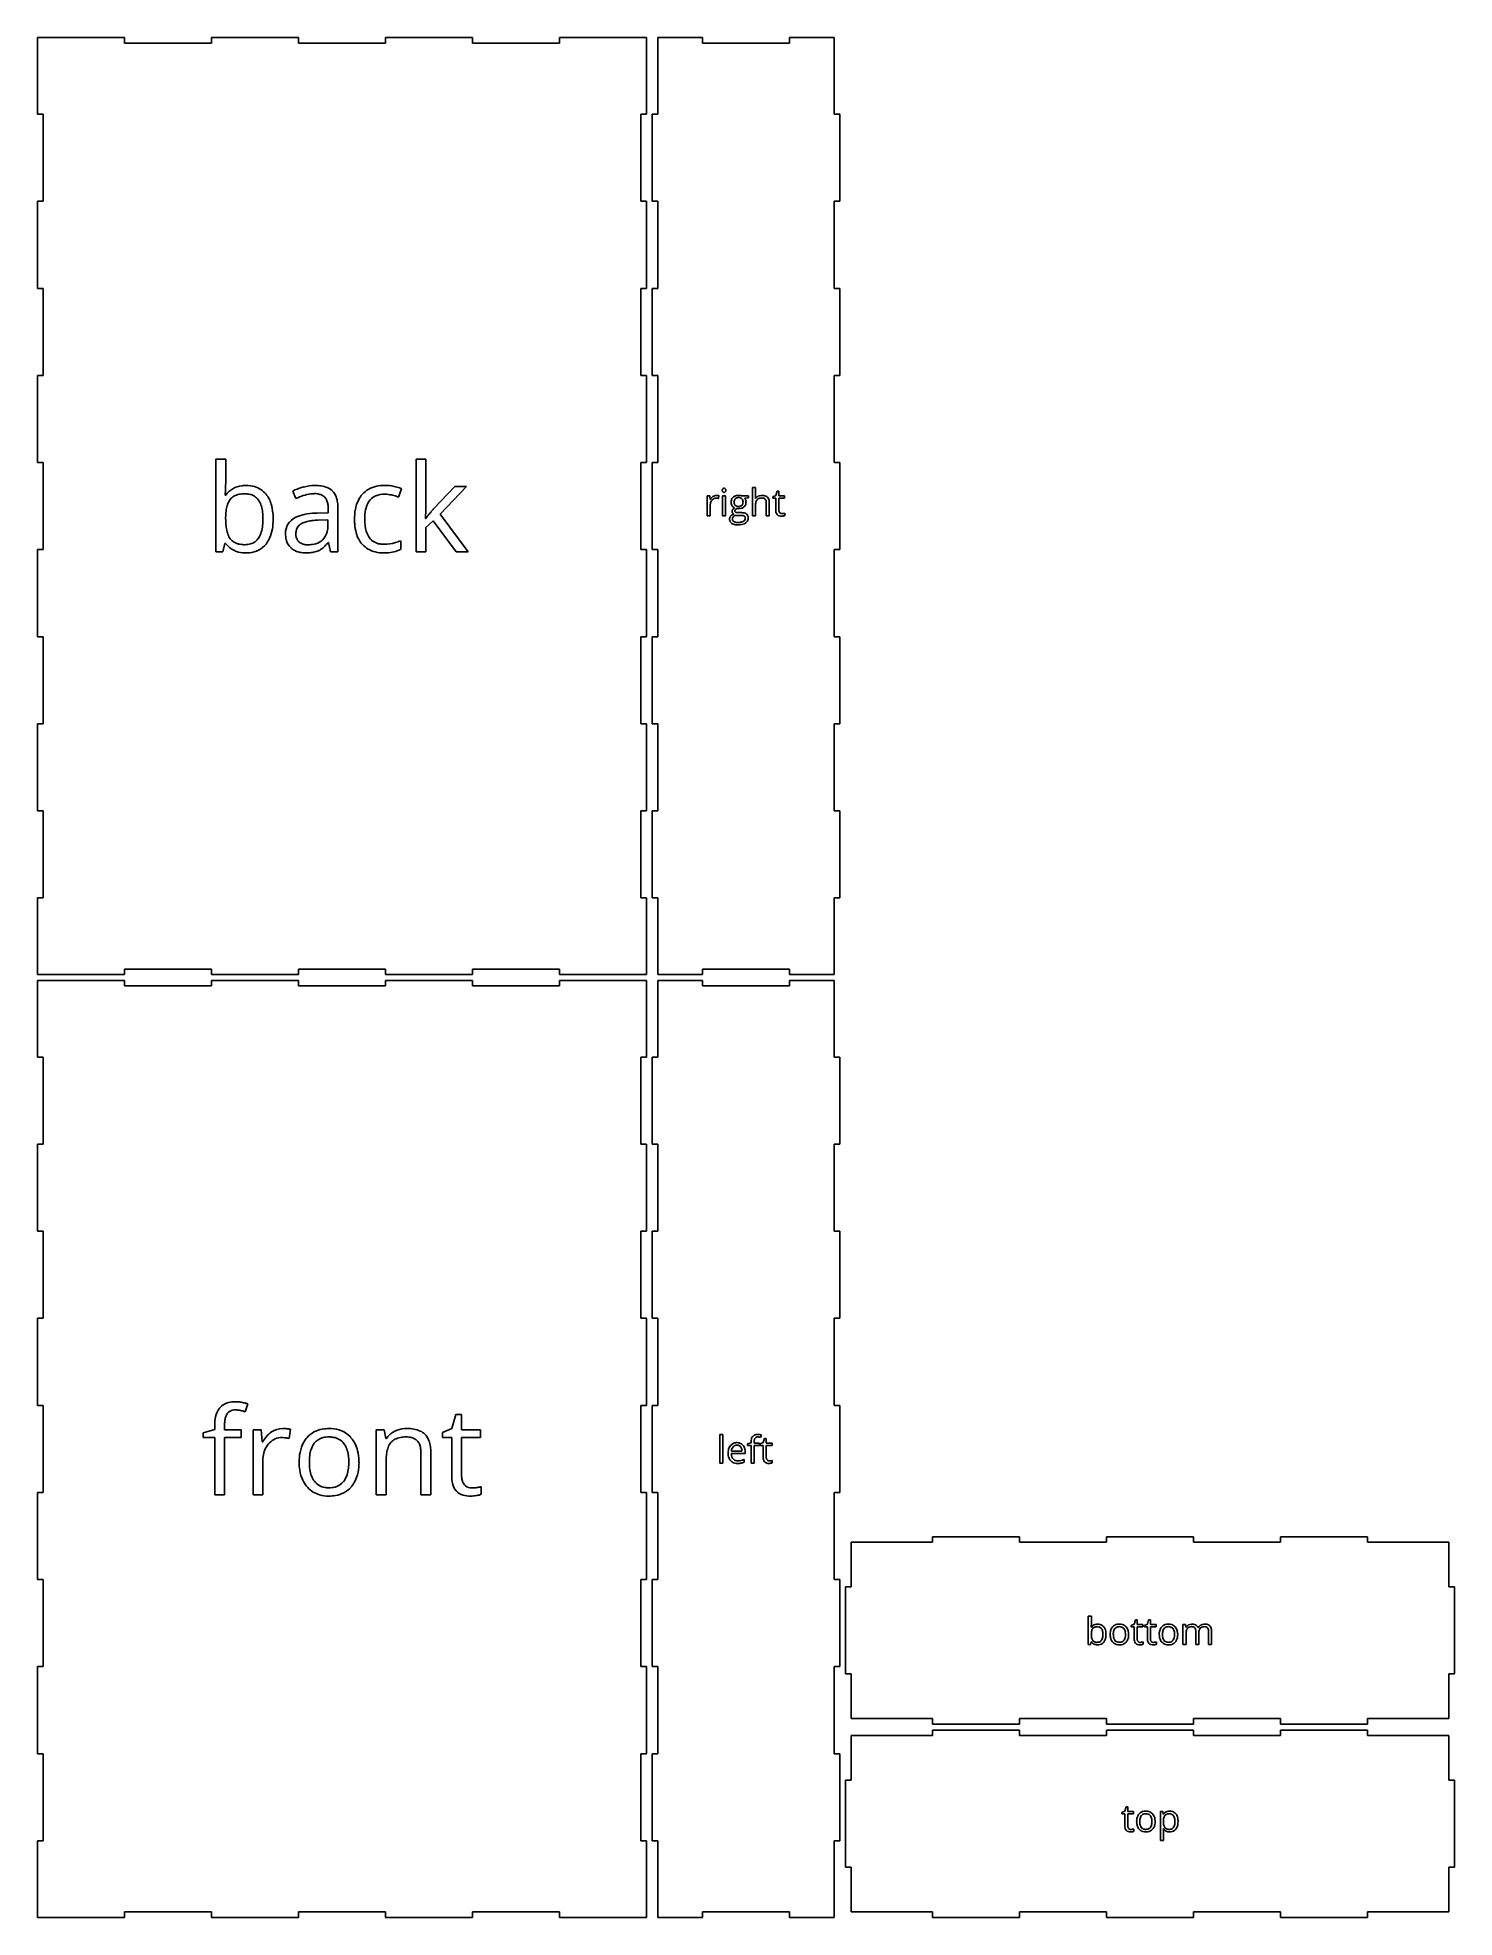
# Model space of a CAD drawing. Header units: inches. Extents: x 0 to 30.2, y 0.1 to 40.2.
import ezdxf

# ---------------------------------------------------------------- set-up
doc = ezdxf.new("R2010")
doc.units = ezdxf.units.IN

msp = doc.modelspace()

# ---------------------------------------------------------------- linework, layer by layer
at = {"layer": 'back_labelLayer'}
for p, q in [((3.805, 29.275), (3.805, 31.25)), ((3.805, 31.25), (4.016, 31.25)), ((4.016, 31.25), (4.016, 30.771)), ((8.082, 29.275), (8.082, 31.25)), ((8.082, 31.25), (8.29, 31.25)), ((8.29, 31.25), (8.29, 30.203)), ((5.515, 30.409), (5.45, 30.57)), ((7.772, 30.619), (7.707, 30.44)), ((8.456, 30.19), (8.906, 30.666)), ((9.156, 30.666), (8.592, 30.074)), ((8.906, 30.666), (9.156, 30.666)), ((4.005, 30.481), (4.016, 30.481)), ((5.968, 30.101), (6.204, 30.109)), ((6.204, 30.109), (6.204, 30.195)), ((6.41, 30.225), (6.41, 29.275)), ((6.199, 29.959), (5.988, 29.95)), ((6.199, 29.834), (6.199, 29.959)), ((8.28, 29.987), (8.29, 29.987)), ((8.449, 29.933), (8.29, 29.796)), ((8.29, 29.796), (8.29, 29.275)), ((8.94, 29.275), (8.449, 29.933)), ((8.592, 30.074), (9.195, 29.275)), ((4, 29.454), (3.956, 29.275)), ((4.016, 29.454), (4, 29.454)), ((6.212, 29.473), (6.202, 29.473)), ((6.254, 29.275), (6.212, 29.473)), ((7.752, 29.509), (7.752, 29.322)), ((3.956, 29.275), (3.805, 29.275)), ((6.41, 29.275), (6.254, 29.275)), ((8.29, 29.275), (8.082, 29.275)), ((9.195, 29.275), (8.94, 29.275))]:
    msp.add_line(p, q, dxfattribs=at)
for centre, radius, start, end in [((0.845, 30.726), 3.17, 355.7239, 358.1258), ((-0.378, 30.767), 4.394, 358.1123, 0.0484), ((4.409, 30.207), 0.479, 95.1835, 145.1109), ((4.374, 30.142), 0.366, 100.4469, 119.6701), ((4.417, 29.921), 0.592, 89.573, 100.7325), ((4.451, 29.97), 0.72, 89.8743, 96.8147), ((4.425, 30.025), 0.487, 78.6779, 90.3751), ((4.459, 30.045), 0.644, 74.2393, 90.5624), ((4.466, 30.201), 0.307, 35.5409, 79.8011), ((4.501, 30.201), 0.482, 38.5631, 74.0671), ((4.392, 30.116), 0.621, 16.471, 38.4075), ((5.911, 29.715), 0.972, 106.3568, 118.335), ((5.994, 29.489), 1.036, 103.6226, 112.4321), ((5.953, 29.587), 1.106, 104.5165, 106.549), ((5.922, 29.713), 0.976, 90.0714, 104.6522), ((5.914, 29.829), 0.686, 90.4485, 103.7666), ((5.91, 29.995), 0.521, 83.6506, 90.1755), ((5.926, 29.799), 0.89, 81.568, 90.325), ((5.932, 30.17), 0.344, 70.5715, 83.9929), ((5.978, 30.134), 0.551, 68.2274, 81.7495), ((6.049, 30.313), 0.359, 47.8682, 68.2935), ((6.061, 30.336), 0.334, 19.2332, 46.674), ((7.371, 30.118), 0.581, 138.6549, 152.6855), ((7.342, 30.138), 0.546, 101.4913, 138.3134), ((7.399, 30.038), 0.467, 88.7195, 112.5667), ((7.408, 29.865), 0.827, 89.5892, 102.1787), ((7.409, 30.038), 0.467, 87.6751, 89.9742), ((7.413, 29.741), 0.951, 77.7702, 89.9475), ((7.401, 29.901), 0.604, 81.691, 87.5079), ((7.364, 29.637), 0.871, 77.3001, 81.7344), ((7.395, 29.641), 1.052, 74.68, 77.9577), ((7.492, 29.994), 0.686, 70.0944, 74.7388), ((7.585, 30.247), 0.417, 63.5038, 70.1858), ((7.621, 30.325), 0.331, 62.9342, 63.1809), ((1.349, 30.691), 2.665, 355.4731, 355.652), ((5.151, 29.998), 1.135, 171.0669, 177.8457), ((4.681, 30.074), 0.659, 160.8926, 171.2335), ((4.4, 30.174), 0.361, 143.3381, 161.2561), ((4.333, 30.218), 0.28, 120.1405, 142.4247), ((4.432, 30.176), 0.35, 32.7039, 35.5235), ((4.338, 30.122), 0.458, 15.778, 32.0152), ((4.035, 30.033), 0.773, 6.1648, 16.0396), ((3.566, 29.98), 1.245, 359.7682, 6.3096), ((4.076, 30.017), 0.952, 5.1339, 16.7974), ((3.677, 29.975), 1.353, 359.8778, 5.4094), ((6.133, 29.14), 1.411, 112.2121, 115.9643), ((5.988, 28.654), 1.447, 92.4697, 101.7065), ((6.03, 28.044), 2.058, 91.7162, 92.9097), ((5.977, 30.292), 0.214, 42.7295, 71.038), ((5.957, 30.282), 0.235, 20.4094, 41.4479), ((5.828, 30.232), 0.374, 7.8273, 20.6043), ((5.599, 30.199), 0.605, 359.6932, 8.0038), ((5.867, 30.264), 0.54, 6.3378, 19.6816), ((5.581, 30.227), 0.829, 359.8027, 6.6583), ((7.929, 29.969), 1.163, 169.8978, 180.3689), ((7.525, 30.044), 0.751, 153.0875, 170.1052), ((7.695, 30.019), 0.708, 160.1418, 175.1369), ((7.365, 30.148), 0.353, 114.4266, 161.6633), ((7.312, 29.394), 1.12, 74.7802, 77.4499), ((7.361, 29.569), 0.938, 68.3295, 74.8831), ((4.158, 30.308), 4.134, 356.6323, 357.4909), ((5.791, 30.236), 2.5, 357.5046, 358.3303), ((6.886, 30.206), 1.404, 358.2741, 359.8931), ((10.838, 28.042), 3.207, 139.2798, 140.4705), ((11.838, 27.181), 4.527, 138.3416, 139.2879), ((5.639, 29.973), 1.624, 177.6177, 180.0424), ((5.409, 29.967), 1.393, 179.7762, 185.7075), ((4.86, 29.91), 0.841, 185.5925, 194.205), ((4.508, 29.819), 0.478, 193.9431, 208.0218), ((4.312, 29.833), 0.484, 326.7104, 343.6662), ((4.03, 29.919), 0.779, 343.4173, 353.6368), ((3.604, 29.97), 1.208, 353.4935, 0.2205), ((4.225, 29.891), 0.799, 335.8306, 350.8255), ((3.794, 29.965), 1.236, 350.6562, 0.338), ((5.658, 29.675), 0.365, 115.4905, 182.3568), ((5.841, 29.34), 0.746, 101.3568, 117.0799), ((5.848, 29.658), 0.333, 171.2122, 180.2056), ((5.742, 29.68), 0.225, 120.9734, 172.418), ((5.796, 29.597), 0.324, 113.589, 121.6802), ((5.874, 29.41), 0.526, 102.7997, 113.2434), ((5.969, 29.008), 0.939, 96.3544, 102.9955), ((6.039, 28.404), 1.547, 91.8564, 96.4478), ((5.841, 29.785), 0.353, 314.1893, 347.4269), ((5.664, 29.829), 0.535, 346.9177, 0.2824), ((5.569, 29.834), 0.63, 359.8117, 0.0055), ((8.041, 29.96), 1.274, 179.9387, 183.9815), ((7.698, 29.93), 0.93, 183.5913, 196.3539), ((8.149, 29.968), 1.165, 174.5311, 180.1548), ((8.006, 29.959), 1.021, 179.7041, 188.0745), ((7.638, 29.905), 0.649, 187.9316, 200.3886), ((1.437, 30.467), 6.859, 356.033, 356.6441), ((-1.124, 30.641), 9.426, 356.0226, 356.0547), ((9.308, 29.266), 1.248, 142.3236, 144.7073), ((9.972, 28.754), 2.086, 140.4329, 142.3366), ((4.395, 29.726), 0.467, 215.585, 245.8362), ((4.365, 29.746), 0.318, 208.5536, 217.5603), ((4.354, 29.741), 0.306, 218.1691, 253.8048), ((4.43, 29.808), 0.556, 245.98, 255.5457), ((4.41, 29.916), 0.489, 253.1383, 266.8483), ((4.426, 30.104), 0.678, 266.3775, 270.051), ((4.431, 29.846), 0.42, 269.3868, 285.863), ((4.487, 29.751), 0.499, 274.064, 321.4081), ((4.463, 29.733), 0.303, 286.0164, 326.8497), ((4.415, 29.81), 0.592, 321.3162, 335.5436), ((5.824, 29.655), 0.53, 179.5458, 192.6948), ((5.646, 29.611), 0.346, 192.0829, 227.452), ((5.655, 29.625), 0.363, 227.769, 237.8049), ((5.686, 29.681), 0.427, 238.3274, 258.9184), ((5.816, 29.655), 0.301, 179.5268, 192.7786), ((5.714, 29.63), 0.196, 192.3263, 222.0581), ((5.707, 29.625), 0.188, 222.5801, 229.2554), ((5.732, 29.658), 0.229, 229.7837, 254.2724), ((5.766, 29.772), 0.348, 253.9396, 266.4536), ((5.777, 29.898), 0.474, 266.0783, 270.059), ((5.782, 30.004), 0.58, 269.5792, 282.0414), ((5.799, 29.741), 0.486, 281.298, 293.7313), ((5.824, 29.816), 0.388, 281.7121, 306.4595), ((5.834, 29.65), 0.388, 294.3933, 304.7371), ((5.843, 29.785), 0.352, 306.9881, 313.8561), ((5.731, 29.796), 0.568, 304.8485, 314.8531), ((5.516, 30.014), 0.874, 314.7447, 321.7071), ((7.391, 29.837), 0.61, 196.0166, 221.1349), ((7.33, 29.792), 0.534, 221.7976, 256.802), ((7.439, 29.832), 0.437, 200.4184, 216.6393), ((7.356, 29.772), 0.335, 216.9695, 261.3103), ((7.393, 29.944), 0.51, 260.1359, 270.2691), ((7.391, 30.316), 0.882, 270.2659, 286.2891), ((7.48, 29.856), 0.599, 282.0344, 296.9455), ((7.337, 30.516), 1.089, 286.0461, 292.3655), ((4.449, 29.889), 0.639, 255.7755, 270.3185), ((4.453, 29.964), 0.715, 269.9227, 275.5479), ((5.731, 29.896), 0.647, 258.672, 270.4047), ((5.737, 30.198), 0.949, 269.9541, 273.1489), ((5.752, 29.967), 0.716, 272.9335, 281.4139), ((7.393, 30.037), 0.788, 256.4244, 270.489), ((7.401, 30.405), 1.156, 269.9657, 272.8645), ((7.418, 30.134), 0.884, 272.5981, 282.1878)]:
    msp.add_arc(centre, radius, start, end, dxfattribs=at)
at = {"layer": 'back_outsideCutPath'}
for p, q in [((0, 40.25), (0, 38.613)), ((1.854, 40.25), (0, 40.25)), ((1.854, 40.132), (1.854, 40.25)), ((3.712, 40.132), (1.854, 40.132)), ((5.571, 40.25), (3.712, 40.25)), ((3.712, 40.25), (3.712, 40.132)), ((5.571, 40.132), (5.571, 40.25)), ((7.429, 40.132), (5.571, 40.132)), ((9.288, 40.25), (7.429, 40.25)), ((7.429, 40.25), (7.429, 40.132)), ((9.288, 40.132), (9.288, 40.25)), ((11.146, 40.132), (9.288, 40.132)), ((13, 40.25), (11.146, 40.25)), ((11.146, 40.25), (11.146, 40.132)), ((13, 38.613), (13, 40.25)), ((0, 38.613), (0.118, 38.613)), ((0.118, 38.613), (0.118, 36.755)), ((12.882, 36.755), (12.882, 38.613)), ((12.882, 38.613), (13, 38.613)), ((0.118, 36.755), (0, 36.755)), ((0, 36.755), (0, 34.896)), ((13, 36.755), (12.882, 36.755)), ((13, 34.896), (13, 36.755)), ((0, 34.896), (0.118, 34.896)), ((0.118, 34.896), (0.118, 33.038)), ((12.882, 33.038), (12.882, 34.896)), ((12.882, 34.896), (13, 34.896)), ((0.118, 33.038), (0, 33.038)), ((0, 33.038), (0, 31.179)), ((13, 33.038), (12.882, 33.038)), ((13, 31.179), (13, 33.038)), ((0, 31.179), (0.118, 31.179)), ((0.118, 31.179), (0.118, 29.321)), ((12.882, 29.321), (12.882, 31.179)), ((12.882, 31.179), (13, 31.179)), ((0.118, 29.321), (0, 29.321)), ((0, 29.321), (0, 27.462)), ((13, 29.321), (12.882, 29.321)), ((13, 27.462), (13, 29.321)), ((0, 27.462), (0.118, 27.462)), ((0.118, 27.462), (0.118, 25.604)), ((12.882, 25.604), (12.882, 27.462)), ((12.882, 27.462), (13, 27.462)), ((0.118, 25.604), (0, 25.604)), ((0, 25.604), (0, 23.745)), ((13, 25.604), (12.882, 25.604)), ((13, 23.745), (13, 25.604)), ((0, 23.745), (0.118, 23.745)), ((0.118, 23.745), (0.118, 21.887)), ((12.882, 21.887), (12.882, 23.745)), ((12.882, 23.745), (13, 23.745)), ((0.118, 21.887), (0, 21.887)), ((0, 21.887), (0, 20.25)), ((13, 21.887), (12.882, 21.887)), ((13, 20.25), (13, 21.887)), ((0, 20.25), (1.854, 20.25)), ((1.854, 20.25), (1.854, 20.368)), ((1.854, 20.368), (3.712, 20.368)), ((3.712, 20.368), (3.712, 20.25)), ((3.712, 20.25), (5.571, 20.25)), ((5.571, 20.25), (5.571, 20.368)), ((5.571, 20.368), (7.429, 20.368)), ((7.429, 20.368), (7.429, 20.25)), ((7.429, 20.25), (9.288, 20.25)), ((9.288, 20.25), (9.288, 20.368)), ((9.288, 20.368), (11.146, 20.368)), ((11.146, 20.368), (11.146, 20.25)), ((11.146, 20.25), (13, 20.25))]:
    msp.add_line(p, q, dxfattribs=at)
at = {"layer": 'bottom_labelLayer'}
for p, q in [((22.434, 5.95), (22.434, 6.558)), ((22.434, 6.558), (22.499, 6.558)), ((22.499, 6.558), (22.499, 6.41)), ((23.412, 6.386), (23.439, 6.477)), ((23.439, 6.477), (23.477, 6.477)), ((23.477, 6.477), (23.477, 6.378)), ((23.695, 6.386), (23.722, 6.477)), ((23.722, 6.477), (23.759, 6.477)), ((23.759, 6.477), (23.759, 6.378)), ((22.496, 6.321), (22.499, 6.321)), ((23.351, 6.359), (23.412, 6.386)), ((23.351, 6.328), (23.351, 6.359)), ((23.412, 6.328), (23.351, 6.328)), ((23.412, 6.073), (23.412, 6.328)), ((23.477, 6.378), (23.601, 6.378)), ((23.601, 6.328), (23.477, 6.328)), ((23.477, 6.328), (23.477, 6.076)), ((23.601, 6.378), (23.601, 6.328)), ((23.633, 6.359), (23.695, 6.386)), ((23.633, 6.328), (23.633, 6.359)), ((23.695, 6.328), (23.633, 6.328)), ((23.695, 6.073), (23.695, 6.328)), ((23.759, 6.378), (23.884, 6.378)), ((23.884, 6.328), (23.759, 6.328)), ((23.759, 6.328), (23.759, 6.076)), ((23.884, 6.378), (23.884, 6.328)), ((24.455, 5.95), (24.455, 6.378)), ((24.455, 6.378), (24.508, 6.378)), ((24.508, 6.378), (24.519, 6.32)), ((24.519, 6.32), (24.522, 6.32)), ((24.52, 6.175), (24.52, 5.95)), ((24.728, 5.95), (24.728, 6.229)), ((24.78, 6.313), (24.783, 6.313)), ((24.793, 6.189), (24.793, 5.95)), ((25.001, 5.95), (25.001, 6.229)), ((25.066, 6.229), (25.066, 5.95)), ((22.48, 5.95), (22.434, 5.95)), ((22.494, 6.005), (22.48, 5.95)), ((22.499, 6.005), (22.494, 6.005)), ((23.604, 6.004), (23.604, 5.954)), ((23.887, 6.004), (23.887, 5.954)), ((24.52, 5.95), (24.455, 5.95)), ((24.793, 5.95), (24.728, 5.95)), ((25.066, 5.95), (25.001, 5.95))]:
    msp.add_line(p, q, dxfattribs=at)
for centre, radius, start, end in [((21.523, 6.396), 0.975, 355.7237, 358.1262), ((21.684, 6.385), 0.815, 355.4759, 355.656), ((21.147, 6.409), 1.352, 358.1125, 0.0487), ((22.62, 6.237), 0.147, 95.1834, 145.1109), ((22.848, 6.172), 0.349, 171.0667, 177.8456), ((22.998, 6.165), 0.5, 177.6175, 180.042), ((22.928, 6.163), 0.429, 179.7765, 185.7073), ((22.759, 6.145), 0.259, 185.593, 194.2046), ((22.704, 6.196), 0.203, 160.8932, 171.2332), ((22.65, 6.117), 0.147, 193.9429, 208.0215), ((22.617, 6.227), 0.111, 143.3386, 161.2557), ((22.606, 6.095), 0.0978, 208.553, 217.5615), ((22.596, 6.24), 0.0862, 120.1403, 142.4246), ((22.603, 6.093), 0.0941, 218.169, 253.8047), ((22.609, 6.217), 0.113, 100.4469, 119.67), ((22.622, 6.149), 0.182, 89.5731, 100.7326), ((22.633, 6.164), 0.221, 89.8744, 96.8144), ((22.625, 6.181), 0.15, 78.6782, 90.375), ((22.635, 6.187), 0.198, 74.2393, 90.5622), ((22.638, 6.235), 0.0946, 35.5408, 79.8013), ((22.636, 6.091), 0.0933, 286.0163, 326.8498), ((22.648, 6.235), 0.148, 38.5633, 74.067), ((22.627, 6.228), 0.107, 32.6987, 35.5277), ((22.59, 6.122), 0.149, 326.7102, 343.6661), ((22.598, 6.211), 0.141, 15.7776, 32.0156), ((22.503, 6.148), 0.24, 343.4168, 353.6368), ((22.505, 6.183), 0.238, 6.1651, 16.0398), ((22.361, 6.167), 0.383, 359.7683, 6.3092), ((22.372, 6.164), 0.372, 353.4935, 0.2205), ((22.615, 6.209), 0.191, 16.471, 38.4077), ((22.622, 6.115), 0.182, 321.3164, 335.5436), ((22.563, 6.14), 0.246, 335.8306, 350.8256), ((22.517, 6.178), 0.293, 5.1337, 16.7975), ((22.431, 6.162), 0.38, 350.656, 0.3382), ((22.395, 6.165), 0.416, 359.8782, 5.409), ((23.237, 6.167), 0.337, 169.2443, 180.3881), ((23.225, 6.163), 0.324, 179.7745, 189.0936), ((23.141, 6.149), 0.24, 188.9105, 205.3171), ((23.123, 6.189), 0.22, 150.7111, 169.4697), ((23.117, 6.139), 0.213, 205.657, 208.4459), ((23.085, 6.119), 0.176, 207.7947, 238.6756), ((23.086, 6.208), 0.179, 138.1762, 150.2288), ((23.08, 6.213), 0.172, 99.176, 137.9833), ((23.31, 6.166), 0.343, 173.009, 180.2461), ((23.296, 6.163), 0.328, 179.706, 187.9162), ((23.186, 6.182), 0.218, 162.0654, 173.1675), ((23.176, 6.145), 0.207, 187.7641, 200.0974), ((23.107, 6.208), 0.134, 142.9026, 162.3749), ((23.109, 6.121), 0.136, 200.0851, 216.913), ((23.082, 6.226), 0.103, 103.4683, 142.312), ((23.085, 6.104), 0.106, 217.3009, 261.7098), ((23.097, 6.134), 0.252, 89.7327, 100.076), ((23.095, 6.177), 0.154, 89.4806, 103.8801), ((23.097, 6.167), 0.164, 79.3452, 90.3179), ((23.1, 6.168), 0.218, 73.5221, 90.5691), ((23.109, 6.223), 0.107, 37.958, 80.4004), ((23.11, 6.103), 0.105, 284.5661, 322.6336), ((23.113, 6.214), 0.17, 41.1447, 73.2133), ((23.088, 6.207), 0.134, 20.0262, 37.4347), ((23.082, 6.123), 0.139, 323.0085, 342.6392), ((23.022, 6.183), 0.204, 7.7441, 20.0692), ((23.003, 6.149), 0.223, 342.3616, 353.7538), ((22.903, 6.166), 0.324, 359.7073, 7.8973), ((22.885, 6.163), 0.342, 353.5363, 0.2017), ((23.089, 6.194), 0.202, 13.5015, 41.0705), ((23.106, 6.122), 0.181, 318.1444, 329.7564), ((23.072, 6.14), 0.22, 330.2506, 349.4115), ((22.994, 6.169), 0.299, 1.1278, 13.8798), ((22.959, 6.162), 0.335, 349.1763, 0.3863), ((22.914, 6.165), 0.38, 359.9908, 1.543), ((23.616, 6.071), 0.204, 179.3549, 192.8479), ((23.514, 6.043), 0.0981, 190.3818, 253.8773), ((23.608, 6.075), 0.131, 179.6421, 189.7507), ((23.561, 6.067), 0.0838, 189.5478, 205.787), ((23.542, 6.058), 0.0629, 206.1291, 221.4087), ((23.898, 6.071), 0.204, 179.3549, 192.8479), ((23.796, 6.043), 0.0981, 190.3818, 253.8773), ((23.89, 6.075), 0.131, 179.6421, 189.7507), ((23.844, 6.067), 0.0838, 189.5478, 205.787), ((23.825, 6.058), 0.0629, 206.1291, 221.4087), ((24.285, 6.167), 0.337, 169.2443, 180.3881), ((24.273, 6.163), 0.324, 179.7745, 189.0936), ((24.189, 6.149), 0.24, 188.9105, 205.3171), ((24.171, 6.189), 0.22, 150.7111, 169.4697), ((24.165, 6.139), 0.213, 205.657, 208.4459), ((24.133, 6.119), 0.176, 207.7947, 238.6756), ((24.134, 6.208), 0.179, 138.1762, 150.2288), ((24.128, 6.213), 0.172, 99.176, 137.9833), ((24.358, 6.166), 0.343, 173.009, 180.2461), ((24.344, 6.163), 0.328, 179.706, 187.9162), ((24.234, 6.182), 0.218, 162.0654, 173.1675), ((24.224, 6.145), 0.207, 187.7641, 200.0974), ((24.155, 6.208), 0.134, 142.9026, 162.3749), ((24.157, 6.121), 0.136, 200.0851, 216.913), ((24.13, 6.226), 0.103, 103.4683, 142.312), ((24.133, 6.104), 0.106, 217.3009, 261.7098), ((24.145, 6.134), 0.252, 89.7327, 100.076), ((24.143, 6.177), 0.154, 89.4806, 103.8801), ((24.145, 6.167), 0.164, 79.3452, 90.3179), ((24.148, 6.168), 0.218, 73.5221, 90.5691), ((24.157, 6.223), 0.107, 37.958, 80.4004), ((24.158, 6.103), 0.105, 284.5661, 322.6336), ((24.161, 6.214), 0.17, 41.1447, 73.2133), ((24.136, 6.207), 0.134, 20.0262, 37.4347), ((24.13, 6.123), 0.139, 323.0085, 342.6392), ((24.07, 6.183), 0.204, 7.7441, 20.0692), ((24.051, 6.149), 0.223, 342.3616, 353.7538), ((23.951, 6.166), 0.324, 359.7073, 7.8973), ((23.933, 6.163), 0.342, 353.5363, 0.2017), ((24.137, 6.194), 0.202, 13.5015, 41.0705), ((24.154, 6.122), 0.181, 318.1444, 329.7564), ((24.12, 6.14), 0.22, 330.2506, 349.4115), ((24.042, 6.169), 0.299, 1.1278, 13.8798), ((24.007, 6.162), 0.335, 349.1763, 0.3863), ((23.962, 6.165), 0.38, 359.9908, 1.543), ((24.972, 6.175), 0.451, 178.0975, 180.0253), ((24.846, 6.18), 0.326, 171.304, 178.3505), ((24.632, 6.255), 0.127, 117.1209, 149.5422), ((24.715, 6.201), 0.193, 161.0234, 171.4466), ((24.636, 6.229), 0.109, 143.077, 161.3916), ((24.616, 6.242), 0.085, 123.7018, 142.3023), ((24.624, 6.228), 0.102, 101.1544, 123.0656), ((24.645, 6.232), 0.154, 93.8341, 117.5074), ((24.637, 6.17), 0.161, 89.5577, 101.4829), ((24.648, 6.2), 0.186, 89.9662, 94.2826), ((24.638, 6.179), 0.152, 85.5248, 90.0784), ((24.65, 6.174), 0.212, 77.5571, 90.5513), ((24.642, 6.223), 0.108, 72.3604, 85.9565), ((24.655, 6.261), 0.068, 41.0611, 72.8995), ((24.67, 6.258), 0.125, 52.7026, 78.0056), ((24.646, 6.255), 0.0784, 20.7074, 40.0213), ((24.607, 6.24), 0.12, 7.986, 20.7952), ((24.537, 6.23), 0.191, 359.6948, 8.1474), ((24.677, 6.271), 0.111, 22.2098, 51.4969), ((24.9, 6.246), 0.135, 119.4041, 150.183), ((25.078, 6.191), 0.285, 172.3775, 180.1831), ((25.346, 6.189), 0.553, 179.9139, 179.9828), ((24.97, 6.206), 0.176, 160.8737, 172.5268), ((24.905, 6.229), 0.107, 140.9765, 161.17), ((24.888, 6.241), 0.0859, 122.3601, 140.2879), ((24.915, 6.224), 0.162, 118.2554, 120.0659), ((24.915, 6.221), 0.164, 95.8633, 117.9692), ((24.897, 6.224), 0.105, 101.0034, 121.7839), ((24.91, 6.164), 0.167, 89.5618, 101.2964), ((24.921, 6.181), 0.205, 89.9197, 96.2623), ((24.912, 6.18), 0.151, 85.8149, 90.0675), ((24.923, 6.161), 0.225, 79.9359, 90.3804), ((24.915, 6.223), 0.108, 72.6405, 86.2561), ((24.928, 6.26), 0.0682, 41.0404, 73.1794), ((24.938, 6.242), 0.143, 62.9726, 80.1665), ((24.919, 6.255), 0.0784, 20.7074, 40.0213), ((24.88, 6.24), 0.12, 7.986, 20.7952), ((24.81, 6.23), 0.191, 359.6948, 8.1474), ((24.953, 6.274), 0.107, 44.2287, 62.6227), ((24.949, 6.272), 0.112, 19.5614, 43.3157), ((24.881, 6.247), 0.184, 7.5044, 19.9642), ((24.769, 6.231), 0.297, 359.7105, 7.6907), ((22.616, 6.089), 0.144, 215.5852, 245.8363), ((22.627, 6.114), 0.171, 245.9808, 255.5452), ((22.62, 6.147), 0.151, 253.1387, 266.8478), ((22.632, 6.139), 0.197, 255.7755, 270.3186), ((22.625, 6.205), 0.209, 266.3774, 270.0502), ((22.627, 6.126), 0.129, 269.3869, 285.8627), ((22.633, 6.162), 0.22, 269.9231, 275.5481), ((22.644, 6.096), 0.154, 274.064, 321.408), ((23.087, 6.124), 0.181, 238.8114, 253.2431), ((23.094, 6.15), 0.208, 253.5436, 270.4181), ((23.096, 6.158), 0.161, 260.5033, 270.2477), ((23.096, 6.194), 0.252, 269.7503, 279.8035), ((23.098, 6.147), 0.151, 269.4482, 284.7254), ((23.113, 6.117), 0.173, 278.896, 317.9979), ((23.534, 6.112), 0.169, 253.7848, 270.8854), ((23.54, 6.056), 0.0602, 221.5951, 262.3504), ((23.545, 6.082), 0.0867, 261.3265, 270.1921), ((23.536, 6.107), 0.164, 269.9979, 270.7636), ((23.535, 6.144), 0.202, 270.8926, 275.5488), ((23.546, 6.209), 0.213, 269.88, 278.3025), ((23.528, 6.223), 0.281, 275.5258, 279.2939), ((23.535, 6.185), 0.243, 279.1889, 280.1166), ((23.548, 6.191), 0.195, 278.4119, 279.0075), ((23.545, 6.126), 0.182, 280.0059, 283.3739), ((23.524, 6.344), 0.35, 278.9583, 280.511), ((23.547, 6.222), 0.226, 280.484, 282.6285), ((23.562, 6.058), 0.113, 283.3087, 288.1191), ((23.567, 6.134), 0.136, 282.5871, 285.5788), ((23.577, 6.012), 0.0638, 287.9896, 295.3053), ((23.577, 6.096), 0.0965, 285.7306, 286.268), ((23.816, 6.112), 0.169, 253.7848, 270.8854), ((23.823, 6.056), 0.0602, 221.5951, 262.3504), ((23.828, 6.082), 0.0867, 261.3265, 270.1921), ((23.819, 6.107), 0.164, 269.9979, 270.7636), ((23.818, 6.144), 0.202, 270.8926, 275.5488), ((23.829, 6.209), 0.213, 269.88, 278.3025), ((23.81, 6.223), 0.281, 275.5258, 279.2939), ((23.817, 6.185), 0.243, 279.1889, 280.1166), ((23.831, 6.191), 0.195, 278.4119, 279.0075), ((23.828, 6.126), 0.182, 280.0059, 283.3739), ((23.807, 6.344), 0.35, 278.9583, 280.511), ((23.844, 6.058), 0.113, 283.3087, 288.1191), ((23.83, 6.222), 0.226, 280.484, 282.6285), ((23.849, 6.134), 0.136, 282.5871, 285.5788), ((23.859, 6.012), 0.0638, 287.9896, 295.3053), ((23.86, 6.096), 0.0965, 285.7306, 286.268), ((24.135, 6.124), 0.181, 238.8114, 253.2431), ((24.142, 6.15), 0.208, 253.5436, 270.4181), ((24.144, 6.158), 0.161, 260.5033, 270.2477), ((24.144, 6.194), 0.252, 269.7503, 279.8035), ((24.146, 6.147), 0.151, 269.4482, 284.7254), ((24.161, 6.117), 0.173, 278.896, 317.9979)]:
    msp.add_arc(centre, radius, start, end, dxfattribs=at)
at = {"layer": 'bottom_outsideCutPath'}
for p, q in [((17.368, 8.132), (17.368, 7.179)), ((19.104, 8.132), (17.368, 8.132)), ((20.962, 8.25), (19.104, 8.25)), ((19.104, 8.25), (19.104, 8.132)), ((20.962, 8.132), (20.962, 8.25)), ((22.821, 8.132), (20.962, 8.132)), ((24.679, 8.25), (22.821, 8.25)), ((22.821, 8.25), (22.821, 8.132)), ((24.679, 8.132), (24.679, 8.25)), ((26.538, 8.132), (24.679, 8.132)), ((28.396, 8.25), (26.538, 8.25)), ((26.538, 8.25), (26.538, 8.132)), ((28.396, 8.132), (28.396, 8.25)), ((30.132, 8.132), (28.396, 8.132)), ((30.132, 7.179), (30.132, 8.132)), ((17.368, 7.179), (17.25, 7.179)), ((17.25, 7.179), (17.25, 5.321)), ((30.25, 7.179), (30.132, 7.179)), ((30.25, 5.321), (30.25, 7.179)), ((17.25, 5.321), (17.368, 5.321)), ((17.368, 5.321), (17.368, 4.368)), ((30.132, 4.368), (30.132, 5.321)), ((30.132, 5.321), (30.25, 5.321)), ((17.368, 4.368), (19.104, 4.368)), ((19.104, 4.368), (19.104, 4.25)), ((19.104, 4.25), (20.962, 4.25)), ((20.962, 4.25), (20.962, 4.368)), ((20.962, 4.368), (22.821, 4.368)), ((22.821, 4.368), (22.821, 4.25)), ((22.821, 4.25), (24.679, 4.25)), ((24.679, 4.25), (24.679, 4.368)), ((24.679, 4.368), (26.538, 4.368)), ((26.538, 4.368), (26.538, 4.25)), ((26.538, 4.25), (28.396, 4.25)), ((28.396, 4.25), (28.396, 4.368)), ((28.396, 4.368), (30.132, 4.368))]:
    msp.add_line(p, q, dxfattribs=at)
at = {"layer": 'front_labelLayer'}
for p, q in [((4.488, 11.088), (4.434, 10.919)), ((8.843, 10.56), (8.932, 10.857)), ((8.932, 10.857), (9.054, 10.857)), ((9.054, 10.857), (9.054, 10.534)), ((3.532, 10.466), (3.781, 10.542)), ((3.532, 10.371), (3.532, 10.466)), ((3.781, 10.542), (3.781, 10.62)), ((3.992, 10.625), (3.992, 10.534)), ((3.992, 10.534), (4.346, 10.534)), ((4.346, 10.534), (4.346, 10.371)), ((4.6, 9.143), (4.6, 10.534)), ((4.6, 10.534), (4.774, 10.534)), ((4.774, 10.534), (4.798, 10.277)), ((5.401, 10.545), (5.372, 10.349)), ((7.232, 9.143), (7.232, 10.534)), ((7.232, 10.534), (7.403, 10.534)), ((7.403, 10.534), (7.438, 10.344)), ((8.644, 10.472), (8.843, 10.56)), ((8.644, 10.371), (8.644, 10.472)), ((9.054, 10.534), (9.457, 10.534)), ((9.457, 10.534), (9.457, 10.371)), ((3.781, 10.371), (3.532, 10.371)), ((3.781, 9.143), (3.781, 10.371)), ((4.346, 10.371), (3.992, 10.371)), ((3.992, 10.371), (3.992, 9.143)), ((4.798, 10.277), (4.808, 10.277)), ((7.438, 10.344), (7.448, 10.344)), ((8.184, 9.143), (8.184, 10.043)), ((8.395, 10.051), (8.395, 9.143)), ((8.843, 10.371), (8.644, 10.371)), ((8.843, 9.543), (8.843, 10.371)), ((9.457, 10.371), (9.054, 10.371)), ((9.054, 10.371), (9.054, 9.552)), ((4.811, 9.89), (4.811, 9.143)), ((7.443, 9.873), (7.443, 9.143)), ((9.468, 9.317), (9.468, 9.156)), ((3.992, 9.143), (3.781, 9.143)), ((4.811, 9.143), (4.6, 9.143)), ((7.443, 9.143), (7.232, 9.143)), ((8.395, 9.143), (8.184, 9.143))]:
    msp.add_line(p, q, dxfattribs=at)
for centre, radius, start, end in [((4.234, 10.723), 0.442, 141.7434, 168.2323), ((4.168, 10.757), 0.37, 98.2552, 139.6203), ((4.249, 10.74), 0.244, 145.0688, 162.1801), ((4.197, 10.773), 0.183, 102.7678, 144.338), ((4.226, 10.492), 0.641, 89.6696, 99.9315), ((4.223, 10.674), 0.284, 89.4861, 103.4195), ((4.224, 10.505), 0.453, 83.0759, 89.7927), ((4.226, 10.454), 0.679, 81.5641, 89.7016), ((4.196, 10.283), 0.677, 76.5185, 83.0216), ((4.178, 10.121), 1.015, 75.9742, 81.6565), ((4.117, 9.946), 1.023, 71.9614, 76.5919), ((4.096, 9.782), 1.364, 73.296, 76.0949), ((4.635, 10.629), 0.854, 167.5776, 180.6587), ((4.987, 10.625), 0.995, 178.1975, 180.0235), ((4.715, 10.637), 0.722, 171.6528, 178.4384), ((4.426, 10.68), 0.431, 161.8435, 171.7848), ((5.301, 10.037), 0.544, 124.2321, 139.4162), ((5.233, 10.14), 0.42, 89.6797, 124.4406), ((5.237, 9.592), 0.968, 84.9924, 90.1281), ((5.26, 9.853), 0.706, 78.4894, 85.0265), ((6.168, 9.997), 0.557, 99.176, 137.9832), ((6.223, 9.741), 0.818, 89.7326, 100.076), ((6.233, 9.852), 0.708, 73.5223, 90.5692), ((6.275, 10.003), 0.552, 41.1446, 73.2134), ((7.808, 10.116), 0.427, 116.9443, 147.6526), ((7.853, 10.041), 0.514, 115.808, 117.6058), ((7.875, 9.988), 0.571, 94.3226, 115.5455), ((7.889, 9.87), 0.69, 89.9581, 94.7108), ((7.895, 9.728), 0.832, 80.5586, 90.3538), ((7.947, 10.029), 0.526, 65.1093, 80.7639), ((8.007, 10.164), 0.379, 46.5583, 64.8784), ((8.012, 10.178), 0.365, 19.385, 45.5997), ((5.428, 9.927), 0.712, 139.4139, 150.6034), ((5.294, 9.915), 0.481, 138.9576, 174.5422), ((5.307, 9.902), 0.5, 135.6209, 138.8379), ((5.217, 10.003), 0.365, 89.6336, 137.0881), ((5.219, 9.874), 0.495, 87.3444, 89.9655), ((5.211, 9.721), 0.647, 81.5885, 87.1915), ((5.17, 9.442), 0.929, 77.4456, 81.6362), ((6.678, 9.847), 1.094, 169.2443, 180.3881), ((6.307, 9.921), 0.715, 150.7111, 169.4696), ((6.188, 9.982), 0.582, 138.176, 150.2287), ((6.513, 9.896), 0.708, 162.0654, 173.1676), ((6.255, 9.982), 0.436, 142.9026, 162.375), ((6.173, 10.04), 0.336, 103.4685, 142.3119), ((6.216, 9.879), 0.502, 89.4807, 103.8805), ((6.223, 9.849), 0.532, 79.3453, 90.3176), ((6.263, 10.03), 0.347, 37.9577, 80.4006), ((6.192, 9.979), 0.434, 20.0257, 37.4351), ((5.978, 9.901), 0.662, 7.744, 20.0689), ((6.196, 9.934), 0.656, 13.5014, 41.0703), ((5.889, 9.854), 0.973, 1.1278, 13.88), ((8.439, 9.89), 0.996, 171.1765, 178.3219), ((8.048, 9.952), 0.6, 159.9533, 171.3802), ((7.809, 10.042), 0.345, 140.152, 160.3146), ((7.769, 10.069), 0.297, 118.5439, 139.1928), ((7.815, 9.98), 0.397, 100.1176, 118.1604), ((7.86, 9.743), 0.638, 89.5932, 100.3719), ((7.866, 9.822), 0.559, 84.0199, 90.1511), ((7.887, 10.002), 0.378, 71.0827, 84.3691), ((7.934, 10.134), 0.238, 43.3792, 71.5386), ((7.921, 10.128), 0.251, 22.7023, 42.3421), ((7.809, 10.082), 0.372, 8.4931, 22.6581), ((7.588, 10.047), 0.596, 359.6715, 8.6877), ((7.801, 10.098), 0.591, 6.9633, 19.8364), ((7.475, 10.055), 0.92, 359.763, 7.2117), ((5.451, 9.891), 0.64, 173.6907, 180.0883), ((6.638, 9.836), 1.054, 179.7745, 189.0932), ((6.367, 9.79), 0.78, 188.9102, 205.3172), ((6.916, 9.845), 1.114, 173.0086, 180.2463), ((6.87, 9.835), 1.067, 179.7059, 187.9162), ((6.478, 9.778), 0.672, 187.7639, 200.0977), ((5.916, 9.79), 0.725, 342.3616, 353.7537), ((5.593, 9.845), 1.052, 359.7076, 7.8973), ((5.534, 9.836), 1.11, 353.5362, 0.2014), ((5.774, 9.833), 1.089, 349.1762, 0.3863), ((5.626, 9.84), 1.236, 359.9919, 1.5424), ((8.792, 9.874), 1.35, 178.0808, 180.0239), ((6.287, 9.756), 0.692, 205.6559, 208.4467), ((6.183, 9.693), 0.571, 207.7947, 238.6758), ((6.263, 9.699), 0.442, 200.0845, 216.9133), ((6.184, 9.643), 0.345, 217.3009, 261.71), ((6.22, 9.818), 0.523, 260.5033, 270.2478), ((6.227, 9.784), 0.489, 269.4482, 284.7256), ((6.266, 9.64), 0.341, 284.5662, 322.6334), ((6.274, 9.685), 0.562, 278.8959, 317.998), ((6.175, 9.705), 0.452, 323.009, 342.6391), ((6.253, 9.701), 0.588, 318.1439, 329.7567), ((6.14, 9.76), 0.715, 330.2507, 349.4117), ((9.505, 9.535), 0.662, 179.3552, 192.8478), ((9.173, 9.446), 0.319, 190.3818, 253.8772), ((9.478, 9.549), 0.424, 179.6415, 189.7505), ((9.328, 9.522), 0.272, 189.548, 205.7873), ((9.267, 9.494), 0.204, 206.1297, 221.4081), ((9.26, 9.489), 0.196, 221.5949, 262.3505), ((9.276, 9.573), 0.282, 261.3266, 270.191), ((9.279, 9.984), 0.692, 269.8803, 278.303), ((9.285, 9.933), 0.641, 278.4166, 279.006), ((9.207, 10.426), 1.14, 278.9588, 280.5103), ((9.281, 10.029), 0.736, 280.4853, 282.6262), ((9.346, 9.741), 0.441, 282.5881, 285.5796), ((9.379, 9.622), 0.318, 285.7269, 286.2571), ((6.19, 9.707), 0.587, 238.8116, 253.2428), ((6.213, 9.794), 0.677, 253.5437, 270.4182), ((6.221, 9.936), 0.818, 269.7503, 279.8034), ((9.238, 9.668), 0.55, 253.7849, 270.8852), ((9.247, 9.658), 0.54, 270.0015, 270.7592), ((9.244, 9.775), 0.657, 270.8932, 275.5481), ((9.219, 10.03), 0.913, 275.526, 279.2941), ((9.241, 9.905), 0.787, 279.1859, 280.1154), ((9.276, 9.715), 0.593, 280.0073, 283.3732), ((9.329, 9.494), 0.367, 283.3068, 288.1195), ((9.379, 9.343), 0.207, 287.9884, 295.305)]:
    msp.add_arc(centre, radius, start, end, dxfattribs=at)
at = {"layer": 'front_outsideCutPath'}
for p, q in [((0, 20.125), (0, 18.488)), ((1.854, 20.125), (0, 20.125)), ((1.854, 20.007), (1.854, 20.125)), ((5.571, 20.125), (3.712, 20.125)), ((3.712, 20.125), (3.712, 20.007)), ((5.571, 20.007), (5.571, 20.125)), ((9.288, 20.125), (7.429, 20.125)), ((7.429, 20.125), (7.429, 20.007)), ((9.288, 20.007), (9.288, 20.125)), ((13, 20.125), (11.146, 20.125)), ((11.146, 20.125), (11.146, 20.007)), ((13, 18.488), (13, 20.125)), ((3.712, 20.007), (1.854, 20.007)), ((7.429, 20.007), (5.571, 20.007)), ((11.146, 20.007), (9.288, 20.007)), ((0, 18.488), (0.118, 18.488)), ((0.118, 18.488), (0.118, 16.63)), ((12.882, 16.63), (12.882, 18.488)), ((12.882, 18.488), (13, 18.488)), ((0.118, 16.63), (0, 16.63)), ((0, 16.63), (0, 14.771)), ((13, 16.63), (12.882, 16.63)), ((13, 14.771), (13, 16.63)), ((0, 14.771), (0.118, 14.771)), ((0.118, 14.771), (0.118, 12.913)), ((12.882, 12.913), (12.882, 14.771)), ((12.882, 14.771), (13, 14.771)), ((0.118, 12.913), (0, 12.913)), ((0, 12.913), (0, 11.054)), ((13, 12.913), (12.882, 12.913)), ((13, 11.054), (13, 12.913)), ((0, 11.054), (0.118, 11.054)), ((0.118, 11.054), (0.118, 9.196)), ((12.882, 9.196), (12.882, 11.054)), ((12.882, 11.054), (13, 11.054)), ((0.118, 9.196), (0, 9.196)), ((0, 9.196), (0, 7.337)), ((13, 9.196), (12.882, 9.196)), ((13, 7.337), (13, 9.196)), ((0, 7.337), (0.118, 7.337)), ((0.118, 7.337), (0.118, 5.479)), ((12.882, 5.479), (12.882, 7.337)), ((12.882, 7.337), (13, 7.337)), ((0.118, 5.479), (0, 5.479)), ((0, 5.479), (0, 3.62)), ((13, 5.479), (12.882, 5.479)), ((13, 3.62), (13, 5.479)), ((0, 3.62), (0.118, 3.62)), ((0.118, 3.62), (0.118, 1.762)), ((12.882, 1.762), (12.882, 3.62)), ((12.882, 3.62), (13, 3.62)), ((0.118, 1.762), (0, 1.762)), ((0, 1.762), (0, 0.125)), ((13, 1.762), (12.882, 1.762)), ((13, 0.125), (13, 1.762)), ((0, 0.125), (1.854, 0.125)), ((1.854, 0.125), (1.854, 0.243)), ((1.854, 0.243), (3.712, 0.243)), ((3.712, 0.243), (3.712, 0.125)), ((3.712, 0.125), (5.571, 0.125)), ((5.571, 0.125), (5.571, 0.243)), ((5.571, 0.243), (7.429, 0.243)), ((7.429, 0.243), (7.429, 0.125)), ((7.429, 0.125), (9.288, 0.125)), ((9.288, 0.125), (9.288, 0.243)), ((9.288, 0.243), (11.146, 0.243)), ((11.146, 0.243), (11.146, 0.125)), ((11.146, 0.125), (13, 0.125))]:
    msp.add_line(p, q, dxfattribs=at)
at = {"layer": 'left_labelLayer'}
for p, q in [((14.565, 9.823), (14.565, 10.431)), ((14.565, 10.431), (14.63, 10.431)), ((14.63, 10.431), (14.63, 9.823)), ((14.813, 10.078), (15.037, 10.078)), ((15.106, 10.066), (15.106, 10.025)), ((15.159, 10.23), (15.236, 10.253)), ((15.159, 10.201), (15.159, 10.23)), ((15.236, 10.201), (15.159, 10.201)), ((15.236, 10.253), (15.236, 10.277)), ((15.236, 9.823), (15.236, 10.201)), ((15.301, 10.279), (15.301, 10.251)), ((15.301, 10.251), (15.41, 10.251)), ((15.41, 10.201), (15.301, 10.201)), ((15.301, 10.201), (15.301, 9.823)), ((15.41, 10.251), (15.41, 10.201)), ((15.431, 10.232), (15.492, 10.259)), ((15.431, 10.201), (15.431, 10.232)), ((15.492, 10.201), (15.431, 10.201)), ((15.453, 10.421), (15.437, 10.369)), ((15.492, 10.259), (15.52, 10.35)), ((15.492, 9.946), (15.492, 10.201)), ((15.52, 10.35), (15.557, 10.35)), ((15.557, 10.35), (15.557, 10.251)), ((15.557, 10.251), (15.681, 10.251)), ((15.681, 10.201), (15.557, 10.201)), ((15.557, 10.201), (15.557, 9.949)), ((15.681, 10.251), (15.681, 10.201)), ((14.63, 9.823), (14.565, 9.823)), ((15.106, 10.025), (14.811, 10.025)), ((15.088, 9.901), (15.088, 9.843)), ((15.301, 9.823), (15.236, 9.823)), ((15.685, 9.876), (15.685, 9.827))]:
    msp.add_line(p, q, dxfattribs=at)
for centre, radius, start, end in [((15.372, 10.238), 0.197, 89.67, 99.931), ((15.373, 10.226), 0.209, 81.5644, 89.7022), ((15.358, 10.124), 0.312, 75.9739, 81.6567), ((15.084, 10.036), 0.34, 168.954, 180.3842), ((15.114, 10.033), 0.37, 179.9877, 181.8003), ((14.973, 10.058), 0.227, 149.4072, 169.1853), ((14.942, 10.075), 0.192, 140.105, 148.9076), ((14.923, 10.092), 0.166, 92.4764, 140.5386), ((15.057, 10.056), 0.245, 172.1546, 174.7617), ((15.001, 10.065), 0.188, 160.3357, 172.5312), ((14.944, 10.085), 0.128, 138.0996, 160.5866), ((14.922, 10.105), 0.0988, 106.4659, 137.9177), ((14.93, 10.077), 0.128, 89.4426, 106.209), ((14.932, 10.03), 0.229, 89.9631, 93.917), ((14.932, 10.071), 0.133, 79.6467, 90.291), ((14.934, 10.061), 0.198, 74.2126, 90.545), ((14.941, 10.115), 0.0888, 40.0821, 80.6246), ((14.946, 10.107), 0.15, 41.2065, 74.0231), ((14.932, 10.108), 0.1, 23.4819, 39.7075), ((14.895, 10.092), 0.141, 8.7342, 23.277), ((14.816, 10.079), 0.221, 359.6745, 8.9228), ((14.923, 10.087), 0.181, 11.5996, 41.1497), ((14.842, 10.068), 0.264, 359.6148, 12.0337), ((15.499, 10.28), 0.263, 167.5774, 180.6589), ((15.375, 10.309), 0.136, 141.7431, 168.2323), ((15.355, 10.319), 0.114, 98.255, 139.6203), ((15.523, 10.282), 0.222, 171.6533, 178.4378), ((15.607, 10.279), 0.306, 178.1973, 180.0243), ((15.434, 10.296), 0.132, 161.8435, 171.7848), ((15.38, 10.314), 0.075, 145.0698, 162.1798), ((15.364, 10.324), 0.0562, 102.7673, 144.3384), ((15.372, 10.294), 0.0874, 89.4854, 103.4202), ((15.372, 10.242), 0.139, 83.0768, 89.7927), ((15.363, 10.174), 0.208, 76.5189, 83.0219), ((15.339, 10.07), 0.315, 71.9618, 76.592), ((15.333, 10.019), 0.42, 73.2969, 76.0944), ((15.031, 10.029), 0.287, 181.3573, 194.4921), ((14.938, 10.003), 0.191, 194.0878, 223.0537), ((14.928, 9.996), 0.178, 223.5466, 256.1958), ((15.071, 10.03), 0.26, 181.1446, 190.8009), ((14.98, 10.012), 0.167, 190.6008, 206.0275), ((14.939, 9.993), 0.122, 206.2951, 222.5556), ((14.935, 9.991), 0.118, 223.0644, 258.1402), ((14.947, 10.067), 0.252, 256.009, 270.4848), ((14.95, 10.05), 0.179, 257.5315, 270.4319), ((14.949, 10.343), 0.528, 269.9663, 271.9929), ((14.95, 10.214), 0.342, 270.1983, 292.209), ((14.954, 10.216), 0.401, 271.9117, 275.9725), ((14.968, 10.088), 0.272, 275.9056, 281.66), ((14.961, 10.113), 0.298, 281.9939, 287.8846), ((14.933, 10.2), 0.389, 287.9021, 293.4865), ((14.933, 10.262), 0.393, 291.8266, 293.1606), ((15.696, 9.944), 0.204, 179.3549, 192.8479), ((15.594, 9.916), 0.0981, 190.3818, 253.8773), ((15.688, 9.948), 0.131, 179.6421, 189.7507), ((15.642, 9.94), 0.0838, 189.5478, 205.787), ((15.623, 9.931), 0.0629, 206.1291, 221.4087), ((15.614, 9.984), 0.169, 253.7848, 270.8854), ((15.621, 9.929), 0.0602, 221.5951, 262.3504), ((15.626, 9.955), 0.0867, 261.3265, 270.1921), ((15.617, 9.979), 0.164, 269.9979, 270.7636), ((15.616, 10.017), 0.202, 270.8926, 275.5488), ((15.626, 10.082), 0.213, 269.88, 278.3025), ((15.608, 10.096), 0.281, 275.5258, 279.2939), ((15.615, 10.058), 0.243, 279.1889, 280.1166), ((15.629, 10.064), 0.195, 278.4119, 279.0075), ((15.626, 9.999), 0.182, 280.0059, 283.3739), ((15.605, 10.217), 0.35, 278.9583, 280.511), ((15.642, 9.931), 0.113, 283.3087, 288.1191), ((15.627, 10.095), 0.226, 280.484, 282.6285), ((15.647, 10.007), 0.136, 282.5871, 285.5788), ((15.657, 9.884), 0.0638, 287.9896, 295.3053), ((15.658, 9.969), 0.0965, 285.7306, 286.268)]:
    msp.add_arc(centre, radius, start, end, dxfattribs=at)
at = {"layer": 'left_outsideCutPath'}
for p, q in [((13.243, 20.125), (13.243, 18.488)), ((14.196, 20.125), (13.243, 20.125)), ((14.196, 20.007), (14.196, 20.125)), ((17.007, 20.125), (16.054, 20.125)), ((16.054, 20.125), (16.054, 20.007)), ((17.007, 18.488), (17.007, 20.125)), ((16.054, 20.007), (14.196, 20.007)), ((13.243, 18.488), (13.125, 18.488)), ((13.125, 18.488), (13.125, 16.63)), ((17.125, 18.488), (17.007, 18.488)), ((17.125, 16.63), (17.125, 18.488)), ((13.125, 16.63), (13.243, 16.63)), ((13.243, 16.63), (13.243, 14.771)), ((17.007, 14.771), (17.007, 16.63)), ((17.007, 16.63), (17.125, 16.63)), ((13.243, 14.771), (13.125, 14.771)), ((13.125, 14.771), (13.125, 12.913)), ((17.125, 14.771), (17.007, 14.771)), ((17.125, 12.913), (17.125, 14.771)), ((13.125, 12.913), (13.243, 12.913)), ((13.243, 12.913), (13.243, 11.054)), ((17.007, 11.054), (17.007, 12.913)), ((17.007, 12.913), (17.125, 12.913)), ((13.243, 11.054), (13.125, 11.054)), ((13.125, 11.054), (13.125, 9.196)), ((17.125, 11.054), (17.007, 11.054)), ((17.125, 9.196), (17.125, 11.054)), ((13.125, 9.196), (13.243, 9.196)), ((13.243, 9.196), (13.243, 7.337)), ((17.007, 7.337), (17.007, 9.196)), ((17.007, 9.196), (17.125, 9.196)), ((13.243, 7.337), (13.125, 7.337)), ((13.125, 7.337), (13.125, 5.479)), ((17.125, 7.337), (17.007, 7.337)), ((17.125, 5.479), (17.125, 7.337)), ((13.125, 5.479), (13.243, 5.479)), ((13.243, 5.479), (13.243, 3.62)), ((17.007, 3.62), (17.007, 5.479)), ((17.007, 5.479), (17.125, 5.479)), ((13.243, 3.62), (13.125, 3.62)), ((13.125, 3.62), (13.125, 1.762)), ((17.125, 3.62), (17.007, 3.62)), ((17.125, 1.762), (17.125, 3.62)), ((13.125, 1.762), (13.243, 1.762)), ((13.243, 1.762), (13.243, 0.125)), ((17.007, 0.125), (17.007, 1.762)), ((17.007, 1.762), (17.125, 1.762)), ((13.243, 0.125), (14.196, 0.125)), ((14.196, 0.125), (14.196, 0.243)), ((14.196, 0.243), (16.054, 0.243)), ((16.054, 0.243), (16.054, 0.125)), ((16.054, 0.125), (17.007, 0.125))]:
    msp.add_line(p, q, dxfattribs=at)
at = {"layer": 'right_labelLayer'}
for p, q in [((15.265, 30.042), (15.265, 30.65)), ((15.265, 30.65), (15.329, 30.65)), ((15.329, 30.65), (15.329, 30.466)), ((15.76, 30.478), (15.788, 30.57)), ((15.788, 30.57), (15.825, 30.57)), ((15.825, 30.57), (15.825, 30.47)), ((14.297, 30.042), (14.297, 30.47)), ((14.297, 30.47), (14.351, 30.47)), ((14.351, 30.47), (14.358, 30.391)), ((14.358, 30.391), (14.362, 30.391)), ((14.362, 30.272), (14.362, 30.042)), ((14.544, 30.473), (14.535, 30.413)), ((14.624, 30.042), (14.624, 30.47)), ((14.624, 30.47), (14.689, 30.47)), ((14.689, 30.47), (14.689, 30.042)), ((14.951, 30.11), (15.027, 30.11)), ((15.029, 30.47), (15.177, 30.47)), ((15.177, 30.429), (15.097, 30.42)), ((15.177, 30.47), (15.177, 30.429)), ((15.326, 30.411), (15.33, 30.411)), ((15.329, 30.266), (15.329, 30.042)), ((15.558, 30.042), (15.558, 30.319)), ((15.622, 30.321), (15.622, 30.042)), ((15.699, 30.451), (15.76, 30.478)), ((15.699, 30.42), (15.699, 30.451)), ((15.76, 30.42), (15.699, 30.42)), ((15.76, 30.165), (15.76, 30.42)), ((15.825, 30.47), (15.949, 30.47)), ((15.949, 30.42), (15.825, 30.42)), ((15.825, 30.42), (15.825, 30.168)), ((15.949, 30.47), (15.949, 30.42)), ((15.953, 30.096), (15.953, 30.046)), ((14.362, 30.042), (14.297, 30.042)), ((14.689, 30.042), (14.624, 30.042)), ((15.006, 30.052), (14.929, 30.052)), ((14.948, 29.9), (14.949, 29.9)), ((15.329, 30.042), (15.265, 30.042)), ((15.622, 30.042), (15.558, 30.042))]:
    msp.add_line(p, q, dxfattribs=at)
for centre, radius, start, end in [((14.664, 30.591), 0.0446, 155.9678, 171.0527), ((14.69, 30.587), 0.0719, 170.8454, 180.3553), ((14.695, 30.586), 0.0766, 179.8821, 185.369), ((14.671, 30.584), 0.0528, 184.9936, 198.2029), ((14.653, 30.577), 0.0335, 197.7944, 224.8927), ((14.65, 30.597), 0.0303, 133.79, 155.916), ((14.655, 30.592), 0.0375, 92.644, 133.4718), ((14.655, 30.579), 0.0364, 225.1304, 249.9003), ((14.656, 30.584), 0.0412, 250.5003, 270.5986), ((14.657, 30.58), 0.0495, 89.9658, 93.7614), ((14.657, 30.591), 0.0382, 46.371, 90.8875), ((14.657, 30.581), 0.0378, 269.1792, 314.2803), ((14.661, 30.595), 0.0327, 17.7246, 46.4474), ((14.662, 30.577), 0.0316, 313.6136, 332.269), ((14.652, 30.581), 0.0422, 332.6319, 350.0703), ((14.644, 30.589), 0.0515, 4.9421, 18.1901), ((14.628, 30.586), 0.0671, 349.8341, 0.3881), ((14.621, 30.586), 0.0742, 359.8847, 5.3192), ((14.552, 30.284), 0.219, 139.4137, 150.6035), ((14.559, 30.272), 0.197, 173.6917, 180.0877), ((14.511, 30.28), 0.148, 138.9578, 174.542), ((14.513, 30.317), 0.167, 124.2322, 139.416), ((14.515, 30.276), 0.154, 135.6199, 138.8397), ((14.487, 30.307), 0.112, 89.6334, 137.0879), ((14.492, 30.349), 0.129, 89.6796, 124.4405), ((14.488, 30.267), 0.152, 87.342, 89.9676), ((14.493, 30.18), 0.298, 84.9924, 90.1285), ((14.485, 30.22), 0.199, 81.5878, 87.1914), ((14.473, 30.134), 0.286, 77.4459, 81.6352), ((14.501, 30.261), 0.217, 78.489, 85.0266), ((14.994, 30.333), 0.187, 166.8198, 180.4837), ((14.97, 30.332), 0.163, 179.9749, 183.6224), ((14.941, 30.328), 0.134, 183.016, 212.3122), ((14.932, 30.349), 0.123, 132.3285, 167.3342), ((14.946, 30.332), 0.141, 212.4723, 215.8871), ((14.904, 30.136), 0.0742, 161.7228, 180.4842), ((14.904, 30.135), 0.0743, 179.9807, 182.9394), ((14.89, 30.134), 0.0601, 182.1765, 215.3413), ((14.925, 30.315), 0.114, 215.1643, 247.4745), ((14.895, 30.138), 0.0657, 144.4964, 161.3348), ((14.906, 30.145), 0.0803, 215.4678, 217.1686), ((14.917, 30.122), 0.0928, 132.725, 144.1484), ((14.896, 30.137), 0.0673, 216.5861, 245.4972), ((14.94, 30.337), 0.138, 106.2187, 131.538), ((14.952, 30.085), 0.144, 125.2217, 132.8654), ((14.987, 30.036), 0.204, 121.2354, 125.3797), ((14.992, 30.338), 0.121, 162.5917, 175.7338), ((15.041, 30.333), 0.171, 175.3406, 180.0856), ((14.997, 30.332), 0.127, 179.5613, 191.6529), ((14.953, 30.323), 0.0816, 191.3553, 213.3663), ((14.951, 30.352), 0.0778, 135.5842, 163.0017), ((14.943, 30.317), 0.0694, 213.9584, 227.7962), ((14.936, 30.145), 0.0488, 147.5371, 180.2592), ((14.921, 30.144), 0.0336, 179.2929, 198.3565), ((14.915, 30.142), 0.0271, 199.2284, 239.5698), ((14.948, 30.353), 0.0746, 122.5208, 134.9967), ((14.952, 30.134), 0.0681, 128.0886, 147.1391), ((14.952, 30.328), 0.0838, 228.262, 254.7343), ((14.961, 30.269), 0.209, 93.6331, 106.5406), ((14.92, 30.15), 0.0367, 238.2375, 239.8311), ((14.924, 30.158), 0.0455, 240.7316, 254.5013), ((14.955, 30.341), 0.0887, 101.0616, 121.9742), ((14.982, 30.097), 0.115, 117.393, 128.4096), ((14.936, 30.201), 0.09, 254.1638, 262.2115), ((14.946, 30.27), 0.159, 262.0548, 267.2087), ((14.961, 30.373), 0.176, 259.4948, 263.3918), ((14.963, 30.368), 0.126, 254.4022, 267.4344), ((14.964, 30.295), 0.136, 89.5859, 101.3335), ((14.951, 30.357), 0.247, 267.0926, 270.0854), ((14.964, 30.405), 0.208, 263.4833, 270.1276), ((14.968, 30.192), 0.286, 89.9386, 94.0272), ((14.967, 30.409), 0.167, 267.0159, 270.0323), ((14.967, 30.29), 0.141, 76.1095, 90.7028), ((14.965, 30.478), 0.282, 269.97, 272.9317), ((14.969, 30.383), 0.141, 269.2257, 284.3769), ((14.969, 30.23), 0.249, 82.5852, 90.1853), ((14.97, 30.411), 0.214, 272.5339, 285.2577), ((14.977, 30.288), 0.189, 74.0085, 82.5699), ((14.985, 30.355), 0.0736, 13.9538, 77.6672), ((14.988, 30.316), 0.0715, 282.7795, 346.4829), ((14.989, 30.343), 0.144, 284.9316, 310.6223), ((15.029, 29.845), 0.265, 81.5742, 90.3063), ((14.922, 30.336), 0.139, 359.1806, 15.0434), ((14.93, 30.333), 0.131, 345.4365, 0.7466), ((15.043, 29.94), 0.169, 68.3674, 81.7401), ((15.004, 30.325), 0.12, 310.6098, 342.0922), ((15.015, 30.355), 0.105, 29.4582, 38.3573), ((15.062, 29.988), 0.117, 52.1883, 68.2501), ((14.972, 30.33), 0.155, 23.1855, 29.5415), ((14.931, 30.312), 0.2, 21.2503, 23.3495), ((15.001, 30.34), 0.125, 6.8505, 20.987), ((14.977, 30.333), 0.149, 342.5652, 0.5955), ((14.965, 30.335), 0.16, 359.8716, 7.0433), ((15.075, 30.446), 0.254, 351.9725, 354.9609), ((14.944, 30.458), 0.385, 354.9834, 357.8937), ((14.746, 30.465), 0.583, 357.8679, 0.0688), ((15.748, 30.266), 0.419, 178.109, 180.023), ((15.44, 30.342), 0.13, 119.8316, 147.9725), ((15.64, 30.271), 0.31, 171.3203, 178.3409), ((15.519, 30.29), 0.188, 160.1572, 171.5308), ((15.444, 30.318), 0.108, 140.6206, 160.505), ((15.43, 30.328), 0.0908, 118.4553, 139.6704), ((15.456, 30.318), 0.158, 116.6656, 120.4182), ((15.459, 30.31), 0.166, 96.6654, 116.3781), ((15.444, 30.3), 0.122, 100.107, 118.0846), ((15.458, 30.227), 0.196, 89.5916, 100.36), ((15.465, 30.267), 0.21, 89.8928, 96.9956), ((15.46, 30.251), 0.172, 84.0199, 90.1505), ((15.467, 30.214), 0.263, 80.6862, 90.3537), ((15.466, 30.307), 0.116, 71.0823, 84.3696), ((15.481, 30.347), 0.0731, 43.3792, 71.5384), ((15.483, 30.311), 0.165, 65.6023, 80.8844), ((15.477, 30.345), 0.0771, 22.702, 42.3419), ((15.442, 30.331), 0.115, 8.4932, 22.6582), ((15.503, 30.355), 0.117, 46.7398, 65.413), ((15.374, 30.32), 0.183, 359.6715, 8.6873), ((15.504, 30.359), 0.113, 19.2205, 45.7659), ((15.439, 30.335), 0.182, 6.473, 19.6471), ((15.342, 30.322), 0.28, 359.7948, 6.7739), ((15.964, 30.163), 0.204, 179.3549, 192.8479), ((15.862, 30.135), 0.0981, 190.3818, 253.8773), ((15.956, 30.167), 0.131, 179.6421, 189.7507), ((15.91, 30.159), 0.0838, 189.5478, 205.787), ((15.891, 30.15), 0.0629, 206.1291, 221.4087), ((15.889, 30.149), 0.0602, 221.5951, 262.3504), ((15.915, 30.226), 0.136, 282.5871, 285.5788), ((15.926, 30.188), 0.0965, 285.7306, 286.268), ((14.872, 29.971), 0.0991, 138.3917, 181.0052), ((14.91, 29.969), 0.137, 179.9784, 183.0214), ((14.878, 29.966), 0.105, 182.2081, 207.7459), ((14.876, 29.967), 0.103, 208.9034, 236.423), ((14.882, 29.962), 0.113, 113.8119, 138.35), ((14.903, 30.006), 0.151, 235.9672, 251.2225), ((14.939, 29.971), 0.104, 168.2571, 180.3826), ((14.9, 29.969), 0.0651, 179.2212, 200.9354), ((14.902, 29.919), 0.16, 102.2868, 114.1175), ((14.905, 29.979), 0.0683, 130.7944, 169.0414), ((14.893, 29.968), 0.0573, 202.0286, 236.1455), ((14.928, 30.081), 0.23, 251.21, 262.7068), ((14.909, 29.973), 0.076, 117.2305, 130.502), ((14.904, 29.982), 0.0761, 235.0642, 238.5032), ((14.918, 30.007), 0.104, 239.1067, 254.4859), ((14.918, 29.954), 0.0972, 99.811, 116.8226), ((14.936, 30.069), 0.169, 254.2325, 263.494), ((14.946, 30.213), 0.363, 262.5636, 270.2697), ((14.928, 29.903), 0.149, 89.6435, 100.0214), ((14.947, 30.165), 0.266, 263.411, 270.1461), ((14.95, 30.364), 0.514, 269.7547, 276.617), ((14.95, 30.336), 0.436, 269.7957, 275.3991), ((14.966, 30.168), 0.268, 275.2961, 283.3511), ((15.007, 29.639), 0.413, 86.5057, 90.1403), ((14.973, 30.172), 0.321, 276.4939, 286.4954), ((14.993, 30.059), 0.155, 283.1368, 295.8572), ((15.018, 29.808), 0.244, 81.4173, 86.5759), ((15.035, 29.919), 0.131, 73.4094, 81.5911), ((15.013, 30.016), 0.108, 296.4066, 301.7997), ((15.01, 30.051), 0.194, 286.2542, 302.528), ((15.02, 30.005), 0.0946, 301.223, 318.6234), ((15.056, 29.986), 0.0615, 58.9974, 73.8593), ((15.066, 30.004), 0.0409, 31.51, 58.0777), ((15.038, 29.989), 0.0709, 319.0762, 1.1407), ((15.055, 29.998), 0.0531, 10.6602, 30.9368), ((15.021, 29.991), 0.0877, 359.5461, 10.9909), ((15.029, 30.017), 0.155, 303.189, 304.1672), ((15.052, 29.989), 0.119, 302.9905, 339.5495), ((15.075, 30.006), 0.0949, 8.6203, 51.8983), ((15.031, 29.994), 0.14, 340.5269, 0.7202), ((15.029, 29.996), 0.142, 359.7435, 9.7332), ((15.882, 30.204), 0.169, 253.7848, 270.8854), ((15.894, 30.175), 0.0867, 261.3265, 270.1921), ((15.885, 30.199), 0.164, 269.9979, 270.7636), ((15.884, 30.236), 0.202, 270.8926, 275.5488), ((15.894, 30.301), 0.213, 269.88, 278.3025), ((15.876, 30.315), 0.281, 275.5258, 279.2939), ((15.883, 30.277), 0.243, 279.1889, 280.1166), ((15.897, 30.283), 0.195, 278.4119, 279.0075), ((15.894, 30.218), 0.182, 280.0059, 283.3739), ((15.873, 30.437), 0.35, 278.9583, 280.511), ((15.91, 30.15), 0.113, 283.3087, 288.1191), ((15.895, 30.314), 0.226, 280.484, 282.6285), ((15.925, 30.104), 0.0638, 287.9896, 295.3053)]:
    msp.add_arc(centre, radius, start, end, dxfattribs=at)
at = {"layer": 'right_outsideCutPath'}
for p, q in [((13.243, 40.25), (13.243, 38.613)), ((14.196, 40.25), (13.243, 40.25)), ((14.196, 40.132), (14.196, 40.25)), ((16.054, 40.132), (14.196, 40.132)), ((17.007, 40.25), (16.054, 40.25)), ((16.054, 40.25), (16.054, 40.132)), ((17.007, 38.613), (17.007, 40.25)), ((13.243, 38.613), (13.125, 38.613)), ((13.125, 38.613), (13.125, 36.755)), ((17.125, 38.613), (17.007, 38.613)), ((17.125, 36.755), (17.125, 38.613)), ((13.125, 36.755), (13.243, 36.755)), ((13.243, 36.755), (13.243, 34.896)), ((17.007, 34.896), (17.007, 36.755)), ((17.007, 36.755), (17.125, 36.755)), ((13.243, 34.896), (13.125, 34.896)), ((13.125, 34.896), (13.125, 33.038)), ((17.125, 34.896), (17.007, 34.896)), ((17.125, 33.038), (17.125, 34.896)), ((13.125, 33.038), (13.243, 33.038)), ((13.243, 33.038), (13.243, 31.179)), ((17.007, 31.179), (17.007, 33.038)), ((17.007, 33.038), (17.125, 33.038)), ((13.243, 31.179), (13.125, 31.179)), ((13.125, 31.179), (13.125, 29.321)), ((17.125, 31.179), (17.007, 31.179)), ((17.125, 29.321), (17.125, 31.179)), ((13.125, 29.321), (13.243, 29.321)), ((13.243, 29.321), (13.243, 27.462)), ((17.007, 27.462), (17.007, 29.321)), ((17.007, 29.321), (17.125, 29.321)), ((13.243, 27.462), (13.125, 27.462)), ((13.125, 27.462), (13.125, 25.604)), ((17.125, 27.462), (17.007, 27.462)), ((17.125, 25.604), (17.125, 27.462)), ((13.125, 25.604), (13.243, 25.604)), ((13.243, 25.604), (13.243, 23.745)), ((17.007, 23.745), (17.007, 25.604)), ((17.007, 25.604), (17.125, 25.604)), ((13.243, 23.745), (13.125, 23.745)), ((13.125, 23.745), (13.125, 21.887)), ((17.125, 23.745), (17.007, 23.745)), ((17.125, 21.887), (17.125, 23.745)), ((13.125, 21.887), (13.243, 21.887)), ((13.243, 21.887), (13.243, 20.25)), ((17.007, 20.25), (17.007, 21.887)), ((17.007, 21.887), (17.125, 21.887)), ((13.243, 20.25), (14.196, 20.25)), ((14.196, 20.25), (14.196, 20.368)), ((14.196, 20.368), (16.054, 20.368)), ((16.054, 20.368), (16.054, 20.25)), ((16.054, 20.25), (17.007, 20.25))]:
    msp.add_line(p, q, dxfattribs=at)
at = {"layer": 'top_labelLayer'}
for p, q in [((23.212, 2.393), (23.239, 2.485)), ((23.239, 2.485), (23.277, 2.485)), ((23.277, 2.485), (23.277, 2.386)), ((23.15, 2.366), (23.212, 2.393)), ((23.15, 2.335), (23.15, 2.366)), ((23.212, 2.335), (23.15, 2.335)), ((23.212, 2.08), (23.212, 2.335)), ((23.277, 2.386), (23.401, 2.386)), ((23.401, 2.335), (23.277, 2.335)), ((23.277, 2.335), (23.277, 2.083)), ((23.401, 2.386), (23.401, 2.335)), ((23.404, 2.011), (23.404, 1.961)), ((23.973, 1.765), (23.973, 2.386)), ((23.973, 2.386), (24.025, 2.386)), ((24.025, 2.386), (24.034, 2.327)), ((24.037, 2.013), (24.033, 2.013)), ((24.034, 2.327), (24.037, 2.327)), ((24.037, 2.186), (24.037, 2.172)), ((24.037, 1.765), (23.973, 1.765)), ((24.037, 1.941), (24.037, 1.765))]:
    msp.add_line(p, q, dxfattribs=at)
for centre, radius, start, end in [((23.416, 2.078), 0.204, 179.3549, 192.8479), ((23.313, 2.051), 0.0981, 190.3818, 253.8773), ((23.407, 2.082), 0.131, 179.6421, 189.7507), ((23.361, 2.074), 0.0838, 189.5478, 205.787), ((23.342, 2.065), 0.0629, 206.1291, 221.4087), ((23.34, 2.064), 0.0602, 221.5951, 262.3504), ((23.324, 2.352), 0.35, 278.9583, 280.511), ((23.347, 2.23), 0.226, 280.484, 282.6285), ((23.367, 2.141), 0.136, 282.5871, 285.5788), ((23.377, 2.104), 0.0965, 285.7306, 286.268), ((23.802, 2.174), 0.337, 169.2443, 180.3881), ((23.79, 2.171), 0.324, 179.7745, 189.0936), ((23.707, 2.156), 0.24, 188.9105, 205.3171), ((23.688, 2.197), 0.22, 150.7111, 169.4697), ((23.682, 2.146), 0.213, 205.657, 208.4459), ((23.65, 2.127), 0.176, 207.7947, 238.6756), ((23.651, 2.215), 0.179, 138.1762, 150.2288), ((23.645, 2.22), 0.172, 99.176, 137.9833), ((23.875, 2.173), 0.343, 173.009, 180.2461), ((23.861, 2.17), 0.328, 179.706, 187.9162), ((23.752, 2.189), 0.218, 162.0654, 173.1675), ((23.741, 2.153), 0.207, 187.7641, 200.0974), ((23.672, 2.216), 0.134, 142.9026, 162.3749), ((23.674, 2.129), 0.136, 200.0851, 216.913), ((23.647, 2.233), 0.103, 103.4683, 142.312), ((23.65, 2.111), 0.106, 217.3009, 261.7098), ((23.662, 2.142), 0.252, 89.7327, 100.076), ((23.66, 2.184), 0.154, 89.4806, 103.8801), ((23.662, 2.175), 0.164, 79.3452, 90.3179), ((23.664, 2.155), 0.151, 269.4482, 284.7254), ((23.665, 2.175), 0.218, 73.5221, 90.5691), ((23.675, 2.23), 0.107, 37.958, 80.4004), ((23.675, 2.11), 0.105, 284.5661, 322.6336), ((23.678, 2.124), 0.173, 278.896, 317.9979), ((23.678, 2.222), 0.17, 41.1447, 73.2133), ((23.653, 2.215), 0.134, 20.0262, 37.4347), ((23.648, 2.13), 0.139, 323.0085, 342.6392), ((23.587, 2.191), 0.204, 7.7441, 20.0692), ((23.568, 2.156), 0.223, 342.3616, 353.7538), ((23.468, 2.174), 0.324, 359.7073, 7.8973), ((23.45, 2.171), 0.342, 353.5363, 0.2017), ((23.654, 2.201), 0.202, 13.5015, 41.0705), ((23.672, 2.129), 0.181, 318.1444, 329.7564), ((23.637, 2.147), 0.22, 330.2506, 349.4115), ((23.56, 2.176), 0.299, 1.1278, 13.8798), ((23.524, 2.17), 0.335, 349.1763, 0.3863), ((23.479, 2.172), 0.38, 359.9908, 1.543), ((23.424, 1.936), 0.614, 2.9503, 7.2024), ((24.18, 2.227), 0.175, 132.3564, 144.9195), ((24.449, 2.182), 0.412, 178.0647, 179.4492), ((24.466, 2.17), 0.429, 179.7765, 185.7073), ((24.154, 2.096), 0.144, 215.5852, 245.8363), ((24.348, 2.187), 0.311, 171.0871, 178.325), ((24.297, 2.153), 0.259, 185.593, 194.2046), ((24.228, 2.207), 0.189, 160.2898, 171.2449), ((24.189, 2.125), 0.147, 193.9429, 208.0215), ((24.155, 2.233), 0.111, 141.8893, 160.5973), ((24.145, 2.102), 0.0978, 208.553, 217.5615), ((24.154, 2.256), 0.135, 115.4004, 132.3121), ((24.134, 2.248), 0.0857, 118.5569, 141.0246), ((24.142, 2.101), 0.0941, 218.169, 253.8047), ((24.148, 2.221), 0.116, 100.087, 118.1915), ((24.164, 2.23), 0.162, 97.7068, 114.8819), ((24.159, 2.155), 0.151, 253.1387, 266.8478), ((24.161, 2.151), 0.187, 89.5901, 100.3502), ((24.171, 2.183), 0.21, 89.8465, 97.9471), ((24.163, 2.199), 0.14, 84.0386, 90.0848), ((24.166, 2.113), 0.109, 269.2259, 292.0428), ((24.174, 2.195), 0.199, 74.1925, 90.5787), ((24.169, 2.237), 0.101, 35.4482, 85.2266), ((24.183, 2.104), 0.154, 274.064, 321.408), ((24.167, 2.104), 0.101, 293.1431, 324.1353), ((24.188, 2.245), 0.147, 38.0523, 74.0417), ((24.144, 2.123), 0.13, 323.1666, 325.0092), ((24.14, 2.215), 0.137, 19.8994, 35.8979), ((24.122, 2.137), 0.157, 325.5755, 344.1505), ((24.074, 2.191), 0.207, 7.715, 19.8857), ((24.041, 2.161), 0.241, 343.9337, 355.1136), ((23.955, 2.174), 0.327, 359.7111, 7.8612), ((23.937, 2.172), 0.345, 354.84, 0.1175), ((24.15, 2.216), 0.195, 16.3357, 37.909), ((24.16, 2.122), 0.182, 321.3164, 335.5436), ((24.102, 2.147), 0.246, 335.8306, 350.8256), ((24.05, 2.185), 0.299, 4.5765, 16.6092), ((23.969, 2.17), 0.38, 350.656, 0.3382), ((23.927, 2.173), 0.422, 359.9006, 4.9018), ((23.333, 2.119), 0.169, 253.7848, 270.8854), ((23.345, 2.09), 0.0867, 261.3265, 270.1921), ((23.336, 2.114), 0.164, 269.9979, 270.7636), ((23.335, 2.152), 0.202, 270.8926, 275.5488), ((23.346, 2.216), 0.213, 269.88, 278.3025), ((23.327, 2.23), 0.281, 275.5258, 279.2939), ((23.334, 2.192), 0.243, 279.1889, 280.1166), ((23.348, 2.199), 0.195, 278.4119, 279.0075), ((23.345, 2.133), 0.182, 280.0059, 283.3739), ((23.361, 2.066), 0.113, 283.3087, 288.1191), ((23.377, 2.019), 0.0638, 287.9896, 295.3053), ((23.652, 2.131), 0.181, 238.8114, 253.2431), ((23.659, 2.158), 0.208, 253.5436, 270.4181), ((23.661, 2.165), 0.161, 260.5033, 270.2477), ((23.662, 2.201), 0.252, 269.7503, 279.8035), ((23.523, 1.941), 0.514, 0.0318, 2.9017), ((24.165, 2.121), 0.171, 245.9808, 255.5452), ((24.171, 2.146), 0.197, 255.7755, 270.3186), ((24.164, 2.212), 0.209, 266.3774, 270.0502), ((24.172, 2.17), 0.22, 269.9231, 275.5481)]:
    msp.add_arc(centre, radius, start, end, dxfattribs=at)
at = {"layer": 'top_outsideCutPath'}
for p, q in [((20.962, 4.125), (19.104, 4.125)), ((19.104, 4.125), (19.104, 4.007)), ((20.962, 4.007), (20.962, 4.125)), ((24.679, 4.125), (22.821, 4.125)), ((22.821, 4.125), (22.821, 4.007)), ((24.679, 4.007), (24.679, 4.125)), ((28.396, 4.125), (26.538, 4.125)), ((26.538, 4.125), (26.538, 4.007)), ((28.396, 4.007), (28.396, 4.125)), ((17.368, 4.007), (17.368, 3.054)), ((19.104, 4.007), (17.368, 4.007)), ((22.821, 4.007), (20.962, 4.007)), ((26.538, 4.007), (24.679, 4.007)), ((30.132, 4.007), (28.396, 4.007)), ((30.132, 3.054), (30.132, 4.007)), ((17.368, 3.054), (17.25, 3.054)), ((17.25, 3.054), (17.25, 1.196)), ((30.25, 3.054), (30.132, 3.054)), ((30.25, 1.196), (30.25, 3.054)), ((17.25, 1.196), (17.368, 1.196)), ((17.368, 1.196), (17.368, 0.243)), ((30.132, 0.243), (30.132, 1.196)), ((30.132, 1.196), (30.25, 1.196)), ((17.368, 0.243), (19.104, 0.243)), ((19.104, 0.243), (19.104, 0.125)), ((19.104, 0.125), (20.962, 0.125)), ((20.962, 0.125), (20.962, 0.243)), ((20.962, 0.243), (22.821, 0.243)), ((22.821, 0.243), (22.821, 0.125)), ((22.821, 0.125), (24.679, 0.125)), ((24.679, 0.125), (24.679, 0.243)), ((24.679, 0.243), (26.538, 0.243)), ((26.538, 0.243), (26.538, 0.125)), ((26.538, 0.125), (28.396, 0.125)), ((28.396, 0.125), (28.396, 0.243)), ((28.396, 0.243), (30.132, 0.243))]:
    msp.add_line(p, q, dxfattribs=at)

doc.saveas('drawing.dxf')
